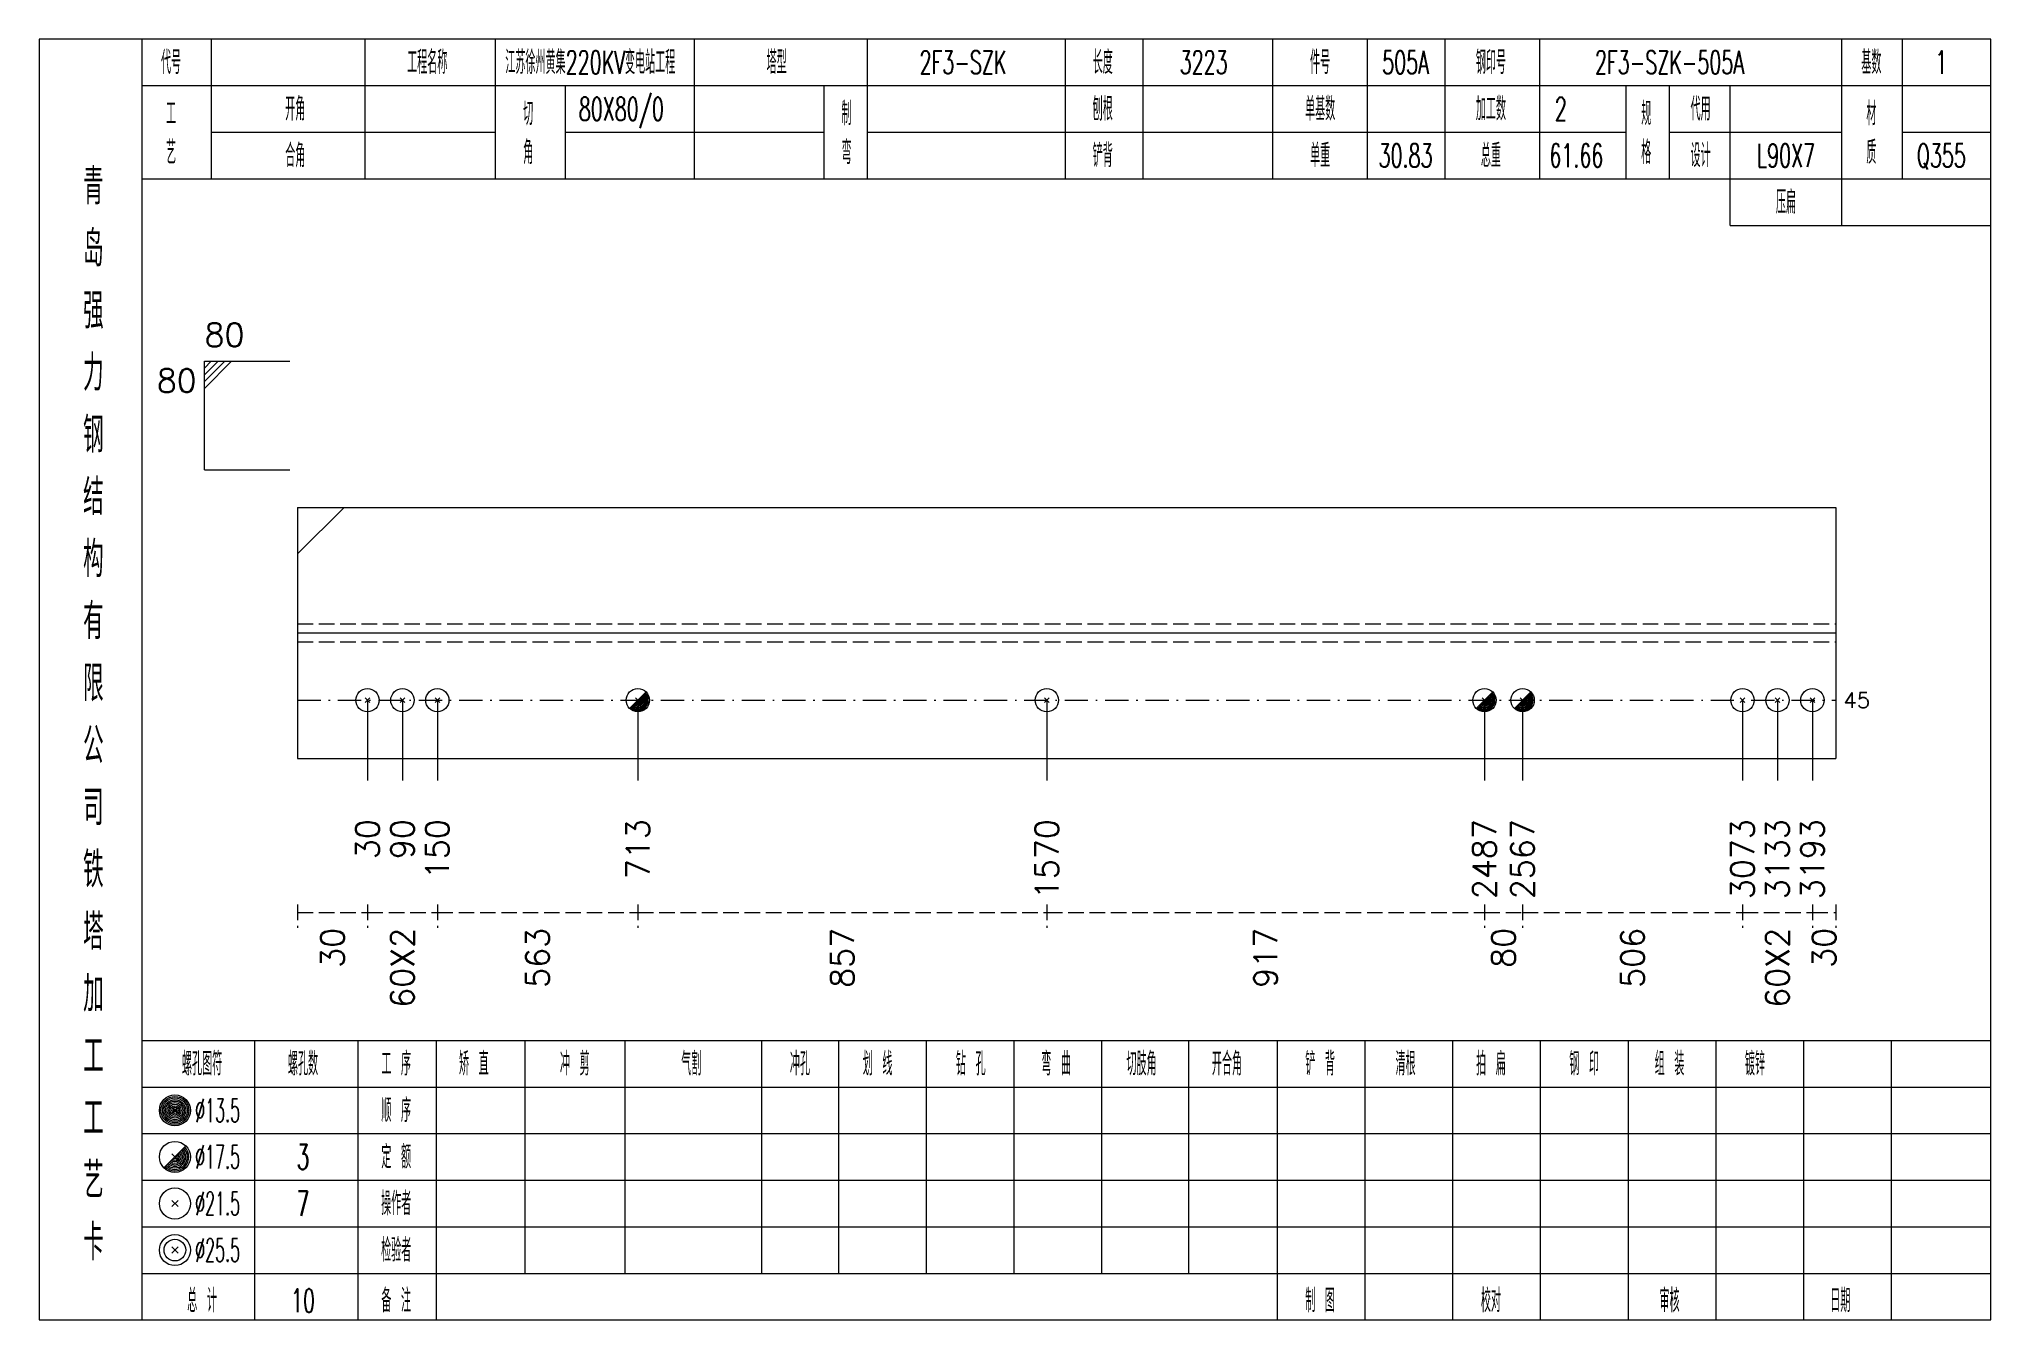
# Model space of a CAD drawing. Extents: x 0 to 4623, y -1159 to 4890.
# Drawn here: x 1557 to 1808.4, y 2475 to 2640 of the extents above; entities that cross this region are included whole.
import ezdxf
from ezdxf.enums import TextEntityAlignment as Align

# ---------------------------------------------------------------- set-up
doc = ezdxf.new("R2010")
doc.units = 0
doc.header["$MEASUREMENT"] = 0
doc.linetypes.add('一点画线', pattern=[5.2, 3, -1, 0.2, -1])
doc.linetypes.add('虚线', pattern=[2.75, 2, -0.75])
doc.layers.get('0').update_dxf_attribs({"linetype": 'CONTINUOUS', "lineweight": 25})
for name, color, linetype, lineweight in [('1', 7, 'CONTINUOUS', 25), ('4', 7, 'CONTINUOUS', 25), ('5', 7, 'CONTINUOUS', 25)]:
    doc.layers.add(name, color=color, linetype=linetype, lineweight=lineweight)
doc.styles.get("Standard").update_dxf_attribs({"font": 'simplex.shx', "width": 0.7, "height": 3, "bigfont": 'gbhzfs.shx'})

msp = doc.modelspace()

# ---------------------------------------------------------------- texts
at = {"color": 7, "linetype": 'Continuous', "lineweight": 13}
msp.add_text('80', height=3, dxfattribs=at).set_placement((1578.3, 2599.5), align=Align.BOTTOM_LEFT)
msp.add_text('80', height=3, dxfattribs=at).set_placement((1577.3, 2597.5), align=Align.TOP_RIGHT)
msp.add_text('45', height=2, dxfattribs=at).set_placement((1789.4, 2554.833), align=Align.MIDDLE_LEFT)
at = {"color": 8, "linetype": 'Continuous', "lineweight": 9}
for s, p in [('30', (1594.8, 2525.5)), ('60X2', (1603.8, 2525.5)), ('563', (1621.212, 2525.5)), ('857', (1660.462, 2525.5)), ('917', (1714.981, 2525.5)), ('80', (1745.621, 2525.5)), ('506', (1762.24, 2525.5)), ('60X2', (1780.9, 2525.5)), ('30', (1786.9, 2525.5))]:
    msp.add_text(s, height=3, rotation=90, dxfattribs=at).set_placement(p, align=Align.MIDDLE_RIGHT)
at = {"layer": '1', "color": 7, "linetype": 'Continuous', "lineweight": 13}
for s, p in [('30', (1599.3, 2539.5)), ('90', (1603.8, 2539.5)), ('150', (1608.3, 2539.5)), ('713', (1634.124, 2539.5)), ('1570', (1686.799, 2539.5)), ('2487', (1743.162, 2539.5)), ('2567', (1748.079, 2539.5)), ('3073', (1776.4, 2539.5)), ('3133', (1780.9, 2539.5)), ('3193', (1785.4, 2539.5))]:
    msp.add_text(s, height=3, rotation=90, dxfattribs=at).set_placement(p, align=Align.MIDDLE_RIGHT)
at = {"layer": '4', "color": 1, "linetype": 'Continuous', "lineweight": 13}
for s, height, width, p in [('代号', 3, 0.6, (1574, 2637)), ('工程名称', 3, 0.6, (1607, 2637)), ('江苏徐州黄集220KV变电站工程', 3, 0.6, (1628, 2637)), ('塔型', 3, 0.6, (1652, 2637)), ('2F3-SZK', 3, 0.6, (1676, 2637)), ('长度', 3, 0.6, (1694, 2637)), ('3223', 3, 0.6, (1707, 2637)), ('件号', 3, 0.6, (1722, 2637)), ('505A', 3, 0.6, (1733, 2637)), ('钢印号', 3, 0.6, (1744, 2637)), ('2F3-SZK-505A', 3, 0.6, (1767, 2637)), ('基数', 3, 0.6, (1793, 2637)), ('1', 3, 0.6, (1802, 2637)), ('开角', 3, 0.6, (1590, 2631)), ('80X80/0', 3, 0.6, (1632, 2631)), ('制', 3, 0.6, (1661, 2630.4)), ('刨根', 3, 0.6, (1694, 2631)), ('单基数', 3, 0.6, (1722, 2631)), ('加工数', 3, 0.6, (1744, 2631)), ('2', 3, 0.6, (1753, 2631)), ('规', 3, 0.6, (1764, 2630.4)), ('代用', 3, 0.6, (1771, 2631)), ('材', 3, 0.6, (1793, 2630.4)), ('工', 3, 0.6, (1574, 2630.4)), ('切', 3, 0.6, (1620, 2630.4)), ('艺', 3, 0.6, (1574, 2625.4)), ('角', 3, 0.6, (1620, 2625.4)), ('弯', 3, 0.6, (1661, 2625.4)), ('格', 3, 0.6, (1764, 2625.4)), ('质', 3, 0.6, (1793, 2625.4)), ('合角', 3, 0.6, (1590, 2625)), ('铲背', 3, 0.6, (1694, 2625)), ('单重', 3, 0.6, (1722, 2625)), ('30.83', 3, 0.6, (1733, 2625)), ('总重', 3, 0.6, (1744, 2625)), ('61.66', 3, 0.6, (1755, 2625)), ('设计', 3, 0.6, (1771, 2625)), ('L90X7', 3, 0.6, (1782, 2625)), ('Q355', 3, 0.6, (1802, 2625)), ('青', 4.6, 0.8, (1564, 2621)), ('压扁', 3, 0.6, (1782, 2619)), ('岛', 4.6, 0.8, (1564, 2613)), ('强', 4.6, 0.8, (1564, 2605)), ('力', 4.6, 0.8, (1564, 2597)), ('钢', 4.6, 0.8, (1564, 2589)), ('结', 4.6, 0.8, (1564, 2581)), ('构', 4.6, 0.8, (1564, 2573)), ('有', 4.6, 0.8, (1564, 2565)), ('限', 4.6, 0.8, (1564, 2557)), ('公', 4.6, 0.8, (1564, 2549)), ('司', 4.6, 0.8, (1564, 2541)), ('铁', 4.6, 0.8, (1564, 2533)), ('塔', 4.6, 0.8, (1564, 2525)), ('加', 4.6, 0.8, (1564, 2517)), ('工', 4.6, 0.8, (1564, 2509)), ('螺孔图符', 3, 0.6, (1578, 2508)), ('螺孔数', 3, 0.6, (1591, 2508)), ('工 序', 3, 0.6, (1603, 2508)), ('矫 直', 3, 0.6, (1613, 2508)), ('冲 剪', 3, 0.6, (1626, 2508)), ('气割', 3, 0.6, (1641, 2508)), ('冲孔', 3, 0.6, (1655, 2508)), ('划 线', 3, 0.6, (1665, 2508)), ('钻 孔', 3, 0.6, (1677, 2508)), ('弯 曲', 3, 0.6, (1688, 2508)), ('切肢角', 3, 0.6, (1699, 2508)), ('开合角', 3, 0.6, (1710, 2508)), ('铲 背', 3, 0.6, (1722, 2508)), ('清根', 3, 0.6, (1733, 2508)), ('拍 扁', 3, 0.6, (1744, 2508)), ('钢 印', 3, 0.6, (1756, 2508)), ('组 装', 3, 0.6, (1767, 2508)), ('镀锌', 3, 0.6, (1778, 2508)), ('工', 4.6, 0.8, (1564, 2501)), ('%%C13.5', 3, 0.5, (1580, 2502)), ('顺 序', 3, 0.6, (1603, 2502)), ('%%C17.5', 3, 0.5, (1580, 2496)), ('3', 3.2, 0.6, (1591, 2496)), ('定 额', 3, 0.6, (1603, 2496)), ('艺', 4.6, 0.8, (1564, 2493)), ('%%C21.5', 3, 0.5, (1580, 2490)), ('7', 3.2, 0.6, (1591, 2490)), ('操作者', 3, 0.6, (1603, 2490)), ('卡', 4.6, 0.8, (1564, 2485)), ('%%C25.5', 3, 0.5, (1580, 2484)), ('检验者', 3, 0.6, (1603, 2484)), ('总 计', 3, 0.6, (1578, 2477.5)), ('10', 3, 0.6, (1591, 2477.5)), ('备 注', 3, 0.6, (1603, 2477.5)), ('制 图', 3, 0.6, (1722, 2477.5)), ('校对', 3, 0.6, (1744, 2477.5)), ('审核', 3, 0.6, (1767, 2477.5)), ('日期', 3, 0.6, (1789, 2477.5))]:
    msp.add_text(s, height=height, dxfattribs=dict(at, width=width)).set_placement(p, align=Align.MIDDLE_CENTER)

# ---------------------------------------------------------------- blocks, each defined once
blk = doc.blocks.new('孔21.5')
at = {"layer": '5', "color": 7, "linetype": 'Continuous', "lineweight": 13}
for p, q in [((-0.2, -0.2), (0.2, 0.2)), ((-0.2, 0.2), (0.2, -0.2))]:
    blk.add_line(p, q, dxfattribs=at)
blk.add_circle((0, 0), 1, dxfattribs=at)
blk = doc.blocks.new('孔17.5')
at = {"layer": '5', "color": 7, "linetype": 'Continuous', "lineweight": 13}
for p, q in [((-0.707, -0.707), (0.707, 0.707)), ((-0.2, 0.2), (0.2, -0.2))]:
    blk.add_line(p, q, dxfattribs=at)
blk.add_circle((0, 0), 1, dxfattribs=at)
for radius in [0.9, 0.8, 0.7, 0.6, 0.5, 0.4, 0.3, 0.2, 0.1]:
    blk.add_arc((0, 0), radius, 225, 45, dxfattribs=at)

# ---------------------------------------------------------------- linework, layer by layer
at = {"color": 7, "linetype": 'Continuous', "lineweight": 13}
for p, q in [((1578.3, 2598.5), (1589.3, 2598.5)), ((1578.3, 2584.5), (1578.3, 2598.5)), ((1579.175, 2598.5), (1578.3, 2597.625)), ((1580.05, 2598.5), (1578.3, 2596.75)), ((1580.925, 2598.5), (1578.3, 2595.875)), ((1581.8, 2598.5), (1578.3, 2595)), ((1578.3, 2584.5), (1589.3, 2584.5)), ((1590.3, 2573.667), (1596.3, 2579.667)), ((1599.3, 2554.833), (1599.3, 2544.5)), ((1603.8, 2554.833), (1603.8, 2544.5)), ((1608.3, 2554.833), (1608.3, 2544.5)), ((1634.124, 2554.833), (1634.124, 2544.5)), ((1686.799, 2554.833), (1686.799, 2544.5)), ((1743.162, 2554.833), (1743.162, 2544.5)), ((1748.079, 2554.833), (1748.079, 2544.5)), ((1776.4, 2554.833), (1776.4, 2544.5)), ((1780.9, 2554.833), (1780.9, 2544.5)), ((1785.4, 2554.833), (1785.4, 2544.5))]:
    msp.add_line(p, q, dxfattribs=at)
at = {"color": 7, "linetype": 'Continuous', "lineweight": 18}
for p, q in [((1590.3, 2579.667), (1590.3, 2547.333)), ((1590.3, 2579.667), (1788.4, 2579.667)), ((1788.4, 2579.667), (1788.4, 2547.333)), ((1590.3, 2563.5), (1788.4, 2563.5))]:
    msp.add_line(p, q, dxfattribs=at)
at = {"color": 1, "linetype": '虚线', "lineweight": 18}
for p, q in [((1590.3, 2564.667), (1788.4, 2564.667)), ((1590.3, 2562.333), (1788.4, 2562.333))]:
    msp.add_line(p, q, dxfattribs=at)
at = {"color": 3, "linetype": '一点画线', "lineweight": 13}
msp.add_line((1590.3, 2554.833), (1788.4, 2554.833), dxfattribs=at)
at = {"color": 8, "linetype": '虚线', "lineweight": 9}
for p, q in [((1590.3, 2528.5), (1590.3, 2525.5)), ((1590.3, 2527.5), (1599.3, 2527.5)), ((1599.3, 2528.5), (1599.3, 2525.5)), ((1599.3, 2528.5), (1599.3, 2525.5)), ((1599.3, 2527.5), (1608.3, 2527.5)), ((1608.3, 2528.5), (1608.3, 2525.5)), ((1608.3, 2528.5), (1608.3, 2525.5)), ((1608.3, 2527.5), (1634.124, 2527.5)), ((1634.124, 2528.5), (1634.124, 2525.5)), ((1634.124, 2528.5), (1634.124, 2525.5)), ((1634.124, 2527.5), (1686.799, 2527.5)), ((1686.799, 2528.5), (1686.799, 2525.5)), ((1686.799, 2528.5), (1686.799, 2525.5)), ((1686.799, 2527.5), (1743.162, 2527.5)), ((1743.162, 2528.5), (1743.162, 2525.5)), ((1743.162, 2528.5), (1743.162, 2525.5)), ((1743.162, 2527.5), (1748.079, 2527.5)), ((1748.079, 2528.5), (1748.079, 2525.5)), ((1748.079, 2528.5), (1748.079, 2525.5)), ((1748.079, 2527.5), (1776.4, 2527.5)), ((1776.4, 2528.5), (1776.4, 2525.5)), ((1776.4, 2528.5), (1776.4, 2525.5)), ((1776.4, 2527.5), (1785.4, 2527.5)), ((1785.4, 2528.5), (1785.4, 2525.5)), ((1785.4, 2528.5), (1785.4, 2525.5)), ((1785.4, 2527.5), (1788.4, 2527.5)), ((1788.4, 2528.5), (1788.4, 2525.5))]:
    msp.add_line(p, q, dxfattribs=at)
at = {"layer": '1', "color": 7, "linetype": 'Continuous', "lineweight": 18}
msp.add_line((1590.3, 2547.333), (1788.4, 2547.333), dxfattribs=at)
at = {"layer": '4', "color": 1, "linetype": 'Continuous', "lineweight": 18}
for p, q in [((1570.3, 2475), (1570.3, 2640)), ((1579.2, 2622), (1579.2, 2640)), ((1599, 2622), (1599, 2640)), ((1615.8, 2622), (1615.8, 2640)), ((1641.4, 2622), (1641.4, 2640)), ((1663.7, 2622), (1663.7, 2640)), ((1689.2, 2622), (1689.2, 2640)), ((1699.2, 2622), (1699.2, 2640)), ((1715.9, 2622), (1715.9, 2640)), ((1728.1, 2622), (1728.1, 2640)), ((1738.1, 2622), (1738.1, 2640)), ((1750.3, 2622), (1750.3, 2640)), ((1789.2, 2616), (1789.2, 2640)), ((1797, 2622), (1797, 2640)), ((1570.3, 2634), (1808.4, 2634)), ((1624.8, 2622), (1624.8, 2634)), ((1658.1, 2622), (1658.1, 2634)), ((1761.4, 2622), (1761.4, 2634)), ((1767, 2622), (1767, 2634)), ((1774.8, 2616), (1774.8, 2634)), ((1579.2, 2628), (1615.8, 2628)), ((1624.8, 2628), (1658.1, 2628)), ((1663.7, 2628), (1761.4, 2628)), ((1767, 2628), (1789.2, 2628)), ((1797, 2628), (1808.4, 2628)), ((1570.3, 2622), (1808.4, 2622)), ((1774.8, 2616), (1808.4, 2616)), ((1570.3, 2511), (1808.4, 2511)), ((1584.8, 2475), (1584.8, 2511)), ((1598.1, 2475), (1598.1, 2511)), ((1608.2, 2475), (1608.2, 2511)), ((1619.6, 2481), (1619.6, 2511)), ((1632.5, 2481), (1632.5, 2511)), ((1650.1, 2481), (1650.1, 2511)), ((1660, 2481), (1660, 2511)), ((1671.3, 2481), (1671.3, 2511)), ((1682.6, 2481), (1682.6, 2511)), ((1693.9, 2481), (1693.9, 2511)), ((1705.1, 2481), (1705.1, 2511)), ((1716.5, 2481), (1716.5, 2511)), ((1727.8, 2481), (1727.8, 2511)), ((1739.1, 2481), (1739.1, 2511)), ((1750.4, 2481), (1750.4, 2511)), ((1761.7, 2481), (1761.7, 2511)), ((1773, 2481), (1773, 2511)), ((1784.3, 2481), (1784.3, 2511)), ((1795.6, 2481), (1795.6, 2511)), ((1570.3, 2505), (1808.4, 2505)), ((1570.3, 2499), (1808.4, 2499)), ((1570.3, 2493), (1808.4, 2493)), ((1570.3, 2487), (1808.4, 2487)), ((1570.3, 2481), (1808.4, 2481)), ((1716.5, 2475), (1716.5, 2481)), ((1727.8, 2475), (1727.8, 2481)), ((1739.1, 2475), (1739.1, 2481)), ((1750.4, 2475), (1750.4, 2481)), ((1761.7, 2475), (1761.7, 2481)), ((1773, 2475), (1773, 2481)), ((1784.3, 2475), (1784.3, 2481)), ((1795.6, 2475), (1795.6, 2481))]:
    msp.add_line(p, q, dxfattribs=at)
at = {"layer": '4', "color": 7, "linetype": 'Continuous', "lineweight": 13}
for p, q in [((1574.3, 2501.8), (1574.7, 2502.2)), ((1574.7, 2501.8), (1574.3, 2502.2)), ((1573.086, 2494.586), (1575.914, 2497.414)), ((1574.1, 2496.4), (1574.9, 2495.6)), ((1574.1, 2489.6), (1574.9, 2490.4)), ((1574.1, 2490.4), (1574.9, 2489.6)), ((1574.1, 2483.6), (1574.9, 2484.4)), ((1574.1, 2484.4), (1574.9, 2483.6))]:
    msp.add_line(p, q, dxfattribs=at)
at = {"layer": '4', "color": 1, "linetype": 'Continuous', "lineweight": 18}
msp.add_lwpolyline([(1557, 2640), (1557, 2475), (1808.4, 2475), (1808.4, 2640)], close=True, dxfattribs=at)
at = {"layer": '4', "color": 7, "linetype": 'Continuous', "lineweight": 13}
for centre, radius in [((1574.5, 2502), 2), ((1574.5, 2502), 1.8), ((1574.5, 2502), 1.6), ((1574.5, 2502), 1.4), ((1574.5, 2502), 1.2), ((1574.5, 2502), 1), ((1574.5, 2502), 0.8), ((1574.5, 2502), 0.6), ((1574.5, 2502), 0.4), ((1574.5, 2502), 0.2), ((1574.5, 2496), 2), ((1574.5, 2490), 2), ((1574.5, 2484), 2), ((1574.5, 2484), 1.4)]:
    msp.add_circle(centre, radius, dxfattribs=at)
for radius in [1.8, 1.6, 1.4, 1.2, 1, 0.8, 0.6, 0.4, 0.2]:
    msp.add_arc((1574.5, 2496), radius, 225, 45, dxfattribs=at)

# ---------------------------------------------------------------- block references
at = {"layer": '1', "color": 7, "linetype": 'Continuous', "lineweight": 13, "xscale": 1.5, "yscale": 1.5, "zscale": 1.5}
for name, p in [('孔21.5', (1599.3, 2554.833)), ('孔21.5', (1603.8, 2554.833)), ('孔21.5', (1608.3, 2554.833)), ('孔17.5', (1634.124, 2554.833)), ('孔21.5', (1686.799, 2554.833)), ('孔17.5', (1743.162, 2554.833)), ('孔17.5', (1748.079, 2554.833)), ('孔21.5', (1776.4, 2554.833)), ('孔21.5', (1780.9, 2554.833)), ('孔21.5', (1785.4, 2554.833))]:
    msp.add_blockref(name, p, dxfattribs=at)

msp.set_redraw_order([(e.dxf.handle, doc.entitydb.next_handle()) for e in msp.query("TEXT MTEXT ATTDEF DIMENSION ARC_DIMENSION")])  # texts and dimensions are drawn at this point

doc.saveas('drawing.dxf')
